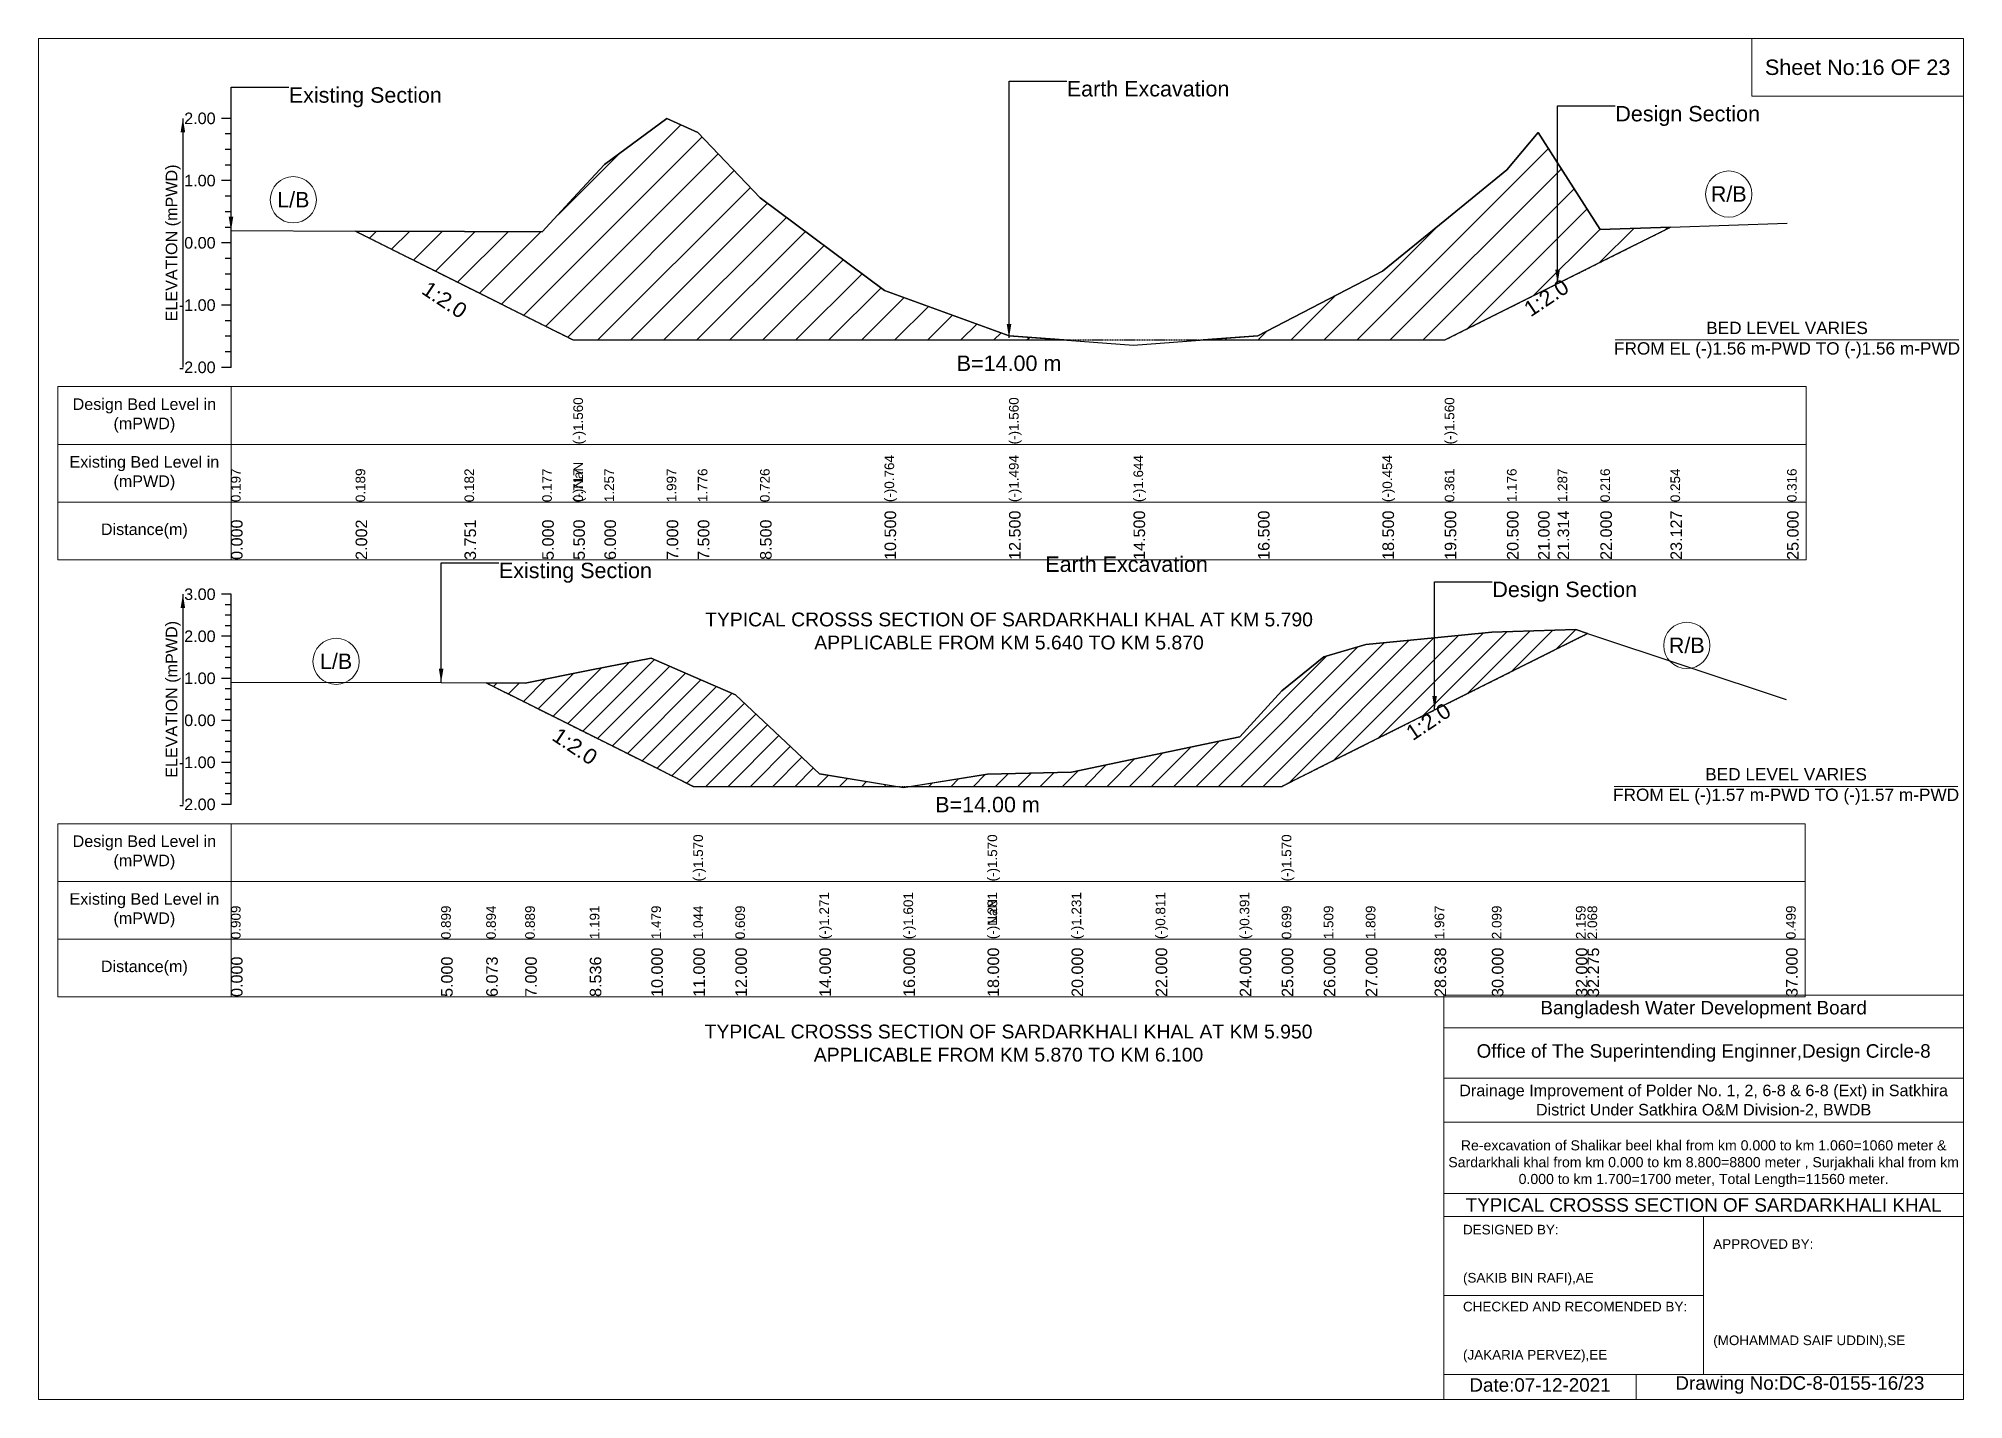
# Model space of a CAD drawing. Header units: inches. Extents: x 93000 to 506000, y -4242 to 0.
# Drawn here: x 250000 to 256000, y -4242 to 0 of the extents above; entities that cross this region are included whole.
import ezdxf

# ---------------------------------------------------------------- set-up
doc = ezdxf.new("R2010")
doc.units = ezdxf.units.IN
doc.header["$LTSCALE"] = 7
doc.header["$MEASUREMENT"] = 0
doc.linetypes.add('DASHED', pattern=[0.75, 0.5, -0.25])
for name, color, linetype, lineweight in [('Cross section Data Border', 7, 'Continuous', 9), ('Cross Section Labels', 7, 'Continuous', 9), ('Design_Bed_Level for Xsection', 7, 'DASHED', 25), ('Existing_Bed_Level for Xsection', 7, 'Continuous', 25), ('Long Section Labels', 7, 'Continuous', 9)]:
    doc.layers.add(name, color=color, linetype=linetype, lineweight=lineweight)
doc.styles.get("Standard").update_dxf_attribs({"font": 'arial.ttf'})
doc.dimstyles.get("Standard").update_dxf_attribs({"dimtxt": 0.18, "dimasz": 0.18, "dimexe": 0.18, "dimexo": 0.0625, "dimgap": 0.09, "dimtad": 0, "dimtih": 1, "dimtoh": 1, "dimdec": 4, "dimzin": 0, "dimdsep": 46, "dimtxsty": 'Standard', "dimcen": 0.09, "dimadec": 0, "dimazin": 0, "dimtfac": 1, "dimtdec": 4, "dimtofl": 0, "dimtmove": 0, "dimatfit": 3, "dimfxl": 1, "dimtolj": 1, "dimtzin": 0, "dimarcsym": 0})

msp = doc.modelspace()

# ---------------------------------------------------------------- texts
at = {"layer": 'Cross section Data Border', "attachment_point": 5}
for s, insert, char_height in [('Sheet No:16 OF 23', (255670, -90), 48), ('Bangladesh Water Development Board', (255190, -3027), 42), ('Office of The Superintending Enginner,Design Circle-8', (255190, -3162), 42)]:
    msp.add_mtext(s, dxfattribs=dict(at, insert=insert, char_height=char_height))
at = {"layer": 'Cross section Data Border'}
for s, insert, char_height, width, attachment_point in [('Design Bed Level in (mPWD)', (250330, -1175.1), 36, 480, 5), ('Existing Bed Level in (mPWD)', (250330, -1355.1), 36, 480, 5), ('Distance(m)', (250330, -1535.1), 36, 480, 5), ('Design Bed Level in (mPWD)', (250330, -2537.3), 36, 480, 5), ('Existing Bed Level in (mPWD)', (250330, -2717.3), 36, 480, 5), ('Distance(m)', (250330, -2897.3), 36, 480, 5), ('Drainage Improvement of Polder No. 1, 2, 6-8 & 6-8 (Ext) in Satkhira District Under Satkhira O&M Division-2, BWDB', (255190, -3312), 36, 1680, 5), ('Re-excavation of Shalikar beel khal from km 0.000 to km 1.060=1060 meter & Sardarkhali khal from km 0.000 to km 8.800=8800 meter , Surjakhali khal from km 0.000 to km 1.700=1700 meter, Total Length=11560 meter.', (255190, -3507), 31.4683, 1620, 5), ('TYPICAL CROSSS SECTION OF SARDARKHALI KHAL', (255190, -3636), 42, 1680, 5), ('DESIGNED BY:^J^J^J(SAKIB BIN RAFI),AE', (254440, -3792), 30, 840, 4), ('APPROVED BY:^J^J^J^J^J^J(MOHAMMAD SAIF UDDIN),SE', (255220, -3912), 30, 840, 4), ('CHECKED AND RECOMENDED BY:^J^J^J(JAKARIA PERVEZ),EE', (254440, -4032), 30, 840, 4), ('Date:07-12-2021', (254680, -4197), 42, 840, 5), ('Drawing No:DC-8-0155-16/23', (255490, -4197), 42, 1320, 5)]:
    msp.add_mtext(s, dxfattribs=dict(at, insert=insert, char_height=char_height, width=width, attachment_point=attachment_point))
at = {"layer": 'Cross Section Labels'}
for s, insert, char_height, attachment_point in [('Existing Section', (250780, -152.1), 48, 1), ('Earth Excavation', (253205, -132.7), 48, 1), ('Design Section', (254914.8, -210.3), 48, 1), ('L/B', (250794.2, -502.6), 48, 5), ('R/B', (255268.3, -484.8), 48, 5), ('BED LEVEL VARIES ^JFROM EL (-)1.56 m-PWD TO (-)1.56 m-PWD', (255450, -939.7), 38.4, 5), ('B=14.00 m', (253025, -988.2), 48, 2), ('Earth Excavation', (253138, -1614.4), 48, 1), ('Existing Section', (251435, -1634), 48, 1), ('Design Section', (254531.5, -1693), 48, 1), ('TYPICAL CROSSS SECTION OF SARDARKHALI KHAL AT KM 5.790^JAPPLICABLE FROM KM 5.640 TO KM 5.870', (253025, -1847), 43.2, 5), ('L/B', (250927.5, -1941.3), 48, 5), ('R/B', (255137.5, -1891.7), 48, 5), ('BED LEVEL VARIES ^JFROM EL (-)1.57 m-PWD TO (-)1.57 m-PWD', (255447, -2330.9), 38.4, 5), ('B=14.00 m', (252958, -2363.7), 48, 2), ('TYPICAL CROSSS SECTION OF SARDARKHALI KHAL AT KM 5.950^JAPPLICABLE FROM KM 5.870 TO KM 6.100', (253023.5, -3131.5), 43.2, 5)]:
    msp.add_mtext(s, dxfattribs=dict(at, insert=insert, char_height=char_height, attachment_point=attachment_point))
at = {"layer": 'Cross Section Labels', "char_height": 48, "attachment_point": 2}
for insert, rotation in [((251279.2, -794.3), 326.30993), ((254686.3, -788), 33.69007), ((254318.8, -2109), 33.69007), ((251685.5, -2185.9), 326.30993)]:
    msp.add_mtext('1:2.0', dxfattribs=dict(at, insert=insert, rotation=rotation))
at = {"layer": 'Existing_Bed_Level for Xsection', "char_height": 36, "attachment_point": 6}
for s, insert in [('2.00', (250552, -249.1)), ('1.00', (250552, -443.1)), ('0.00', (250552, -637.1)), ('-1.00', (250552, -831.1)), ('-2.00', (250552, -1025.1)), ('3.00', (250552, -1732.3)), ('2.00', (250552, -1863.3)), ('1.00', (250552, -1994.3)), ('0.00', (250552, -2125.3)), ('-1.00', (250552, -2256.3)), ('-2.00', (250552, -2387.3))]:
    msp.add_mtext(s, dxfattribs=dict(at, insert=insert))
at = {"layer": 'Existing_Bed_Level for Xsection', "char_height": 36, "attachment_point": 5, "rotation": 90}
for insert in [(250420, -637.1), (250420, -2059.8)]:
    msp.add_mtext('ELEVATION (mPWD)', dxfattribs=dict(at, insert=insert))
at = {"layer": 'Long Section Labels', "attachment_point": 1, "rotation": 90}
for s, insert, char_height in [('(-)1.560', (251667, -1265.1), 30), ('(-)1.560', (253025, -1265.1), 30), ('(-)1.560', (254383, -1265.1), 30), ('(-)0.764', (252637, -1445.1), 30), ('(-)1.494', (253025, -1445.1), 30), ('(-)1.494', (253025, -1445.1), 30), ('(-)1.494', (253025, -1445.1), 30), ('(-)1.494', (253025, -1445.1), 30), ('(-)1.644', (253413, -1445.1), 30), ('(-)0.454', (254189, -1445.1), 30), ('0.197', (250600, -1445.1), 30), ('0.189', (250988.4, -1445.1), 30), ('0.182', (251327.7, -1445.1), 30), ('0.177', (251570, -1445.1), 30), ('(-)NaN', (251667, -1445.1), 30), ('(-)NaN', (251667, -1445.1), 30), ('0.717', (251667, -1445.1), 30), ('0.717', (251667, -1445.1), 30), ('1.257', (251764, -1445.1), 30), ('1.997', (251958, -1445.1), 30), ('1.776', (252055, -1445.1), 30), ('1.776', (252055, -1445.1), 30), ('0.726', (252249, -1445.1), 30), ('0.361', (254383, -1445.1), 30), ('0.361', (254383, -1445.1), 30), ('1.176', (254577, -1445.1), 30), ('1.287', (254734.8, -1445.1), 30), ('0.216', (254868, -1445.1), 30), ('0.254', (255086.7, -1445.1), 30), ('0.316', (255450, -1445.1), 30), ('10.500', (252637, -1625.1), 36), ('12.500', (253025, -1625.1), 36), ('12.500', (253025, -1625.1), 36), ('12.500', (253025, -1625.1), 36), ('14.500', (253413, -1625.1), 36), ('16.500', (253801, -1625.1), 36), ('18.500', (254189, -1625.1), 36), ('19.500', (254383, -1625.1), 36), ('19.500', (254383, -1625.1), 36), ('19.500', (254383, -1625.1), 36), ('20.500', (254577, -1625.1), 36), ('21.000', (254674, -1625.1), 36), ('21.314', (254734.8, -1625.1), 36), ('22.000', (254868, -1625.1), 36), ('23.127', (255086.7, -1625.1), 36), ('25.000', (255450, -1625.1), 36), ('0.000', (250600, -1625.1), 36), ('2.002', (250988.4, -1625.1), 36), ('3.751', (251327.7, -1625.1), 36), ('5.000', (251570, -1625.1), 36), ('5.500', (251667, -1625.1), 36), ('5.500', (251667, -1625.1), 36), ('5.500', (251667, -1625.1), 36), ('6.000', (251764, -1625.1), 36), ('7.000', (251958, -1625.1), 36), ('7.500', (252055, -1625.1), 36), ('8.500', (252249, -1625.1), 36), ('(-)1.570', (252041, -2627.3), 30), ('(-)1.570', (252958, -2627.3), 30), ('(-)1.570', (253875, -2627.3), 30), ('(-)1.271', (252434, -2807.3), 30), ('(-)1.601', (252696, -2807.3), 30), ('(-)1.281', (252958, -2807.3), 30), ('(-)1.281', (252958, -2807.3), 30), ('(-)NaN', (252958, -2807.3), 30), ('(-)1.231', (253220, -2807.3), 30), ('(-)0.811', (253482, -2807.3), 30), ('(-)0.391', (253744, -2807.3), 30), ('0.909', (250600, -2807.3), 30), ('0.899', (251255, -2807.3), 30), ('0.894', (251395.5, -2807.3), 30), ('0.889', (251517, -2807.3), 30), ('1.191', (251718.3, -2807.3), 30), ('1.479', (251910, -2807.3), 30), ('1.044', (252041, -2807.3), 30), ('1.044', (252041, -2807.3), 30), ('1.044', (252041, -2807.3), 30), ('0.609', (252172, -2807.3), 30), ('0.699', (253875, -2807.3), 30), ('0.699', (253875, -2807.3), 30), ('0.699', (253875, -2807.3), 30), ('1.509', (254006, -2807.3), 30), ('1.809', (254137, -2807.3), 30), ('1.967', (254351.5, -2807.3), 30), ('2.099', (254530, -2807.3), 30), ('2.159', (254792, -2807.3), 30), ('2.068', (254828.1, -2807.3), 30), ('0.499', (255447, -2807.3), 30), ('0.000', (250600, -2987.3), 36), ('5.000', (251255, -2987.3), 36), ('6.073', (251395.5, -2987.3), 36), ('7.000', (251517, -2987.3), 36), ('8.536', (251718.3, -2987.3), 36), ('10.000', (251910, -2987.3), 36), ('11.000', (252041, -2987.3), 36), ('11.000', (252041, -2987.3), 36), ('11.000', (252041, -2987.3), 36), ('12.000', (252172, -2987.3), 36), ('14.000', (252434, -2987.3), 36), ('16.000', (252696, -2987.3), 36), ('18.000', (252958, -2987.3), 36), ('18.000', (252958, -2987.3), 36), ('18.000', (252958, -2987.3), 36), ('20.000', (253220, -2987.3), 36), ('22.000', (253482, -2987.3), 36), ('24.000', (253744, -2987.3), 36), ('25.000', (253875, -2987.3), 36), ('25.000', (253875, -2987.3), 36), ('25.000', (253875, -2987.3), 36), ('26.000', (254006, -2987.3), 36), ('27.000', (254137, -2987.3), 36), ('28.638', (254351.5, -2987.3), 36), ('30.000', (254530, -2987.3), 36), ('32.000', (254792, -2987.3), 36), ('32.275', (254828.1, -2987.3), 36), ('37.000', (255447, -2987.3), 36)]:
    msp.add_mtext(s, dxfattribs=dict(at, insert=insert, char_height=char_height))

# ---------------------------------------------------------------- hatches: boundary and pattern name
at = {"layer": 'Existing_Bed_Level for Xsection'}
h = msp.add_hatch(dxfattribs=at)
h.set_pattern_fill('ANSI31', color=256, scale=582, style=0)
h.paths.add_polyline_path([(250988.4, -600.4), (251327.7, -770.1), (251570, -891.2), (251667, -939.7), (251764, -939.7), (251958, -939.7), (252055, -939.7), (252249, -939.7), (252637, -939.7), (253025, -939.7), (253195.7, -939.7), (253025, -926.9), (252637, -785.3), (252249, -496.2), (252055, -292.5), (251958, -249.6), (251764, -393.2), (251667, -498), (251570, -602.7), (251327.7, -601.8)])
h = msp.add_hatch(dxfattribs=at)
h.set_pattern_fill('ANSI31', color=256, scale=582, style=0)
h.paths.add_polyline_path([(253630.3, -939.7), (253801, -939.7), (254189, -939.7), (254383, -939.7), (254577, -842.7), (254674, -794.2), (254734.8, -763.8), (254868, -697.2), (255086.7, -587.9), (254868, -595.2), (254734.8, -387.4), (254674, -292.5), (254577, -408.9), (254383, -567), (254189, -725.1), (253801, -926.9)])
h = msp.add_hatch(dxfattribs=at)
h.set_pattern_fill('ANSI31', color=256, scale=393, style=0)
h.paths.add_polyline_path([(252721.4, -2330.9), (252958, -2330.9), (253220, -2330.9), (253482, -2330.9), (253744, -2330.9), (253875, -2330.9), (254006, -2265.4), (254137, -2199.9), (254351.5, -2092.7), (254530, -2003.4), (254792, -1872.4), (254828.1, -1854.4), (254792, -1842.4), (254530, -1850.3), (254351.5, -1867.6), (254137, -1888.3), (254006, -1927.6), (253875, -2033.7), (253744, -2176.5), (253482, -2231.5), (253220, -2286.5), (252958, -2293.1)])
h = msp.add_hatch(dxfattribs=at)
h.set_pattern_fill('ANSI31', color=256, scale=393, style=0)
h.paths.add_polyline_path([(251395.5, -2008.2), (251517, -2068.9), (251718.3, -2169.6), (251910, -2265.4), (252041, -2330.9), (252172, -2330.9), (252434, -2330.9), (252671.4, -2330.9), (252434, -2291.8), (252172, -2045.5), (252041, -1988.5), (251910, -1931.5), (251718.3, -1969.2), (251517, -2008.8)])

# ---------------------------------------------------------------- linework, layer by layer
at = {"layer": 'Cross section Data Border'}
for points in [[(250000, 0), (256000, 0), (256000, -4242), (250000, -4242)], [(255340, 0), (256000, 0), (256000, -180), (255340, -180)], [(250060, -1085.1), (255510, -1085.1), (255510, -1625.1), (250060, -1625.1)], [(250060, -2447.3), (255507, -2447.3), (255507, -2987.3), (250060, -2987.3)]]:
    msp.add_lwpolyline(points, close=True, dxfattribs=at)
for points in [[(250600, -1085.1), (250600, -1625.1)], [(250060, -1265.1), (255510, -1265.1)], [(250060, -1445.1), (255510, -1445.1)], [(250600, -2447.3), (250600, -2987.3)], [(250060, -2627.3), (255507, -2627.3)], [(250060, -2807.3), (255507, -2807.3)], [(254380, -4242), (254380, -2982), (256000, -2982)], [(254380, -3084), (256000, -3084)], [(254380, -3240), (256000, -3240)], [(254380, -3378), (256000, -3378)], [(254380, -3600), (256000, -3600)], [(254380, -3672), (256000, -3672)], [(255190, -3672), (255190, -4164)], [(254380, -3918), (255190, -3918)], [(254380, -4164), (256000, -4164)], [(254980, -4164), (254980, -4242)]]:
    msp.add_lwpolyline(points, dxfattribs=at)
at = {"layer": 'Cross Section Labels'}
for points in [[(254914.2, -939.7), (255985.8, -939.7)], [(254911.2, -2330.9), (255982.8, -2330.9)]]:
    msp.add_lwpolyline(points, dxfattribs=at)
for centre in [(255268.3, -484.8), (250794.2, -502.6), (255137.5, -1891.7), (250927.5, -1941.3)]:
    msp.add_circle(centre, 72, dxfattribs=at)
at = {"layer": 'Design_Bed_Level for Xsection'}
for points in [[(250988.4, -600.4), (251327.7, -770.1), (251667, -939.7), (253025, -939.7), (254383, -939.7), (254734.8, -763.8), (255086.7, -587.9)], [(251395.5, -2008.2), (251718.3, -2169.6), (252041, -2330.9), (252958, -2330.9), (253875, -2330.9), (254351.5, -2092.7), (254828.1, -1854.4)]]:
    msp.add_lwpolyline(points, dxfattribs=at)
at = {"layer": 'Existing_Bed_Level for Xsection'}
for points in [[(250600, -249.1), (250570, -249.1)], [(250600, -297.6), (250582, -297.6)], [(250600, -1025.1), (250600, -831.1), (250600, -637.1), (250600, -443.1), (250600, -249.1)], [(250600, -598.8), (250988.4, -600.4), (251327.7, -601.8), (251570, -602.7), (251667, -498), (251667, -498), (251764, -393.2), (251958, -249.6), (252055, -292.5), (252249, -496.2), (252637, -785.3), (253025, -926.9), (253025, -926.9), (253413, -956), (253801, -926.9), (254189, -725.1), (254383, -567), (254383, -567), (254577, -408.9), (254674, -292.5), (254734.8, -387.4), (254868, -595.2), (255086.7, -587.9), (255450, -575.8)], [(250600, -346.1), (250582, -346.1)], [(250600, -394.6), (250582, -394.6)], [(250600, -443.1), (250570, -443.1)], [(250600, -491.6), (250582, -491.6)], [(250600, -540.1), (250582, -540.1)], [(250600, -588.6), (250582, -588.6)], [(250600, -637.1), (250570, -637.1)], [(250600, -685.6), (250582, -685.6)], [(250600, -734.1), (250582, -734.1)], [(250600, -831.1), (250570, -831.1)], [(250600, -782.6), (250582, -782.6)], [(250600, -879.6), (250582, -879.6)], [(250600, -928.1), (250582, -928.1)], [(250600, -976.6), (250582, -976.6)], [(250600, -1025.1), (250570, -1025.1)], [(250600, -1732.3), (250570, -1732.3)], [(250600, -2387.3), (250600, -2256.3), (250600, -2125.3), (250600, -1994.3), (250600, -1863.3), (250600, -1732.3)], [(250600, -1765), (250582, -1765)], [(250600, -1797.8), (250582, -1797.8)], [(250600, -1830.5), (250582, -1830.5)], [(250600, -2006.2), (251255, -2007.5), (251395.5, -2008.2), (251517, -2008.8), (251718.3, -1969.2), (251910, -1931.5), (252041, -1988.5), (252041, -1988.5), (252172, -2045.5), (252434, -2291.8), (252696, -2335), (252958, -2293.1), (252958, -2293.1), (253220, -2286.5), (253482, -2231.5), (253744, -2176.5), (253875, -2033.7), (253875, -2033.7), (254006, -1927.6), (254137, -1888.3), (254351.5, -1867.6), (254530, -1850.3), (254792, -1842.4), (254828.1, -1854.4), (255447, -2059.9)], [(250600, -1863.3), (250570, -1863.3)], [(250600, -1896), (250582, -1896)], [(250600, -1928.8), (250582, -1928.8)], [(250600, -1961.5), (250582, -1961.5)], [(250600, -1994.3), (250570, -1994.3)], [(250600, -2027), (250582, -2027)], [(250600, -2059.8), (250582, -2059.8)], [(250600, -2092.5), (250582, -2092.5)], [(250600, -2125.3), (250570, -2125.3)], [(250600, -2158), (250582, -2158)], [(250600, -2190.8), (250582, -2190.8)], [(250600, -2256.3), (250570, -2256.3)], [(250600, -2223.5), (250582, -2223.5)], [(250600, -2289), (250582, -2289)], [(250600, -2321.8), (250582, -2321.8)], [(250600, -2387.3), (250570, -2387.3)], [(250600, -2354.5), (250582, -2354.5)]]:
    msp.add_lwpolyline(points, dxfattribs=at)
for points in [[(250988.4, -600.4), (251327.7, -770.1), (251570, -891.2), (251667, -939.7), (251667, -939.7), (251764, -939.7), (251958, -939.7), (252055, -939.7), (252249, -939.7), (252637, -939.7), (253025, -939.7), (253025, -939.7), (253195.7, -939.7), (253025, -926.9), (253025, -926.9), (252637, -785.3), (252249, -496.2), (252055, -292.5), (251958, -249.6), (251764, -393.2), (251667, -498), (251667, -498), (251570, -602.7), (251327.7, -601.8)], [(253630.3, -939.7), (253801, -939.7), (254189, -939.7), (254383, -939.7), (254383, -939.7), (254577, -842.7), (254674, -794.2), (254734.8, -763.8), (254868, -697.2), (255086.7, -587.9), (255086.7, -587.9), (255086.7, -587.9), (254868, -595.2), (254734.8, -387.4), (254674, -292.5), (254577, -408.9), (254383, -567), (254383, -567), (254189, -725.1), (253801, -926.9)], [(252721.4, -2330.9), (252958, -2330.9), (252958, -2330.9), (253220, -2330.9), (253482, -2330.9), (253744, -2330.9), (253875, -2330.9), (253875, -2330.9), (254006, -2265.4), (254137, -2199.9), (254351.5, -2092.7), (254530, -2003.4), (254792, -1872.4), (254828.1, -1854.4), (254792, -1842.4), (254530, -1850.3), (254351.5, -1867.6), (254137, -1888.3), (254006, -1927.6), (253875, -2033.7), (253875, -2033.7), (253744, -2176.5), (253482, -2231.5), (253220, -2286.5), (252958, -2293.1), (252958, -2293.1)], [(251395.5, -2008.2), (251395.5, -2008.2), (251517, -2068.9), (251718.3, -2169.6), (251910, -2265.4), (252041, -2330.9), (252041, -2330.9), (252172, -2330.9), (252434, -2330.9), (252671.4, -2330.9), (252434, -2291.8), (252172, -2045.5), (252041, -1988.5), (252041, -1988.5), (251910, -1931.5), (251718.3, -1969.2), (251517, -2008.8), (251395.5, -2008.2)]]:
    msp.add_lwpolyline(points, close=True, dxfattribs=at)

msp.set_redraw_order([(e.dxf.handle, doc.entitydb.next_handle()) for e in msp.query("TEXT MTEXT ATTDEF DIMENSION ARC_DIMENSION")])  # texts and dimensions are drawn at this point

# ---------------------------------------------------------------- leaders
at = {"layer": 'Cross Section Labels', "annotation_type": 0, "has_hookline": 1, "hookline_direction": 0}
for points, text_width in [([(250600, -598.8), (250600, -152.1), (250779.9, -152.1)], 467.2), ([(253025, -933.3), (253025, -132.7), (253204.9, -132.7)], 497), ([(254734.8, -763.8), (254734.8, -210.3), (254914.7, -210.3)], 441.2), ([(251255, -2007.5), (251255, -1634), (251434.9, -1634)], 467.2), ([(254351.5, -2092.7), (254351.5, -1693), (254531.4, -1693)], 441.2)]:
    msp.add_leader(points, dimstyle='Standard', override={"dimasz": 43.2}, dxfattribs=dict(at, text_width=text_width))
at = {"layer": 'Existing_Bed_Level for Xsection'}
for points in [[(250450, -249.1), (250450, -1025.1)], [(250450, -1732.3), (250450, -2387.3)]]:
    msp.add_leader(points, dimstyle='Standard', override={"dimasz": 43.2}, dxfattribs=at)

doc.saveas('drawing.dxf')
